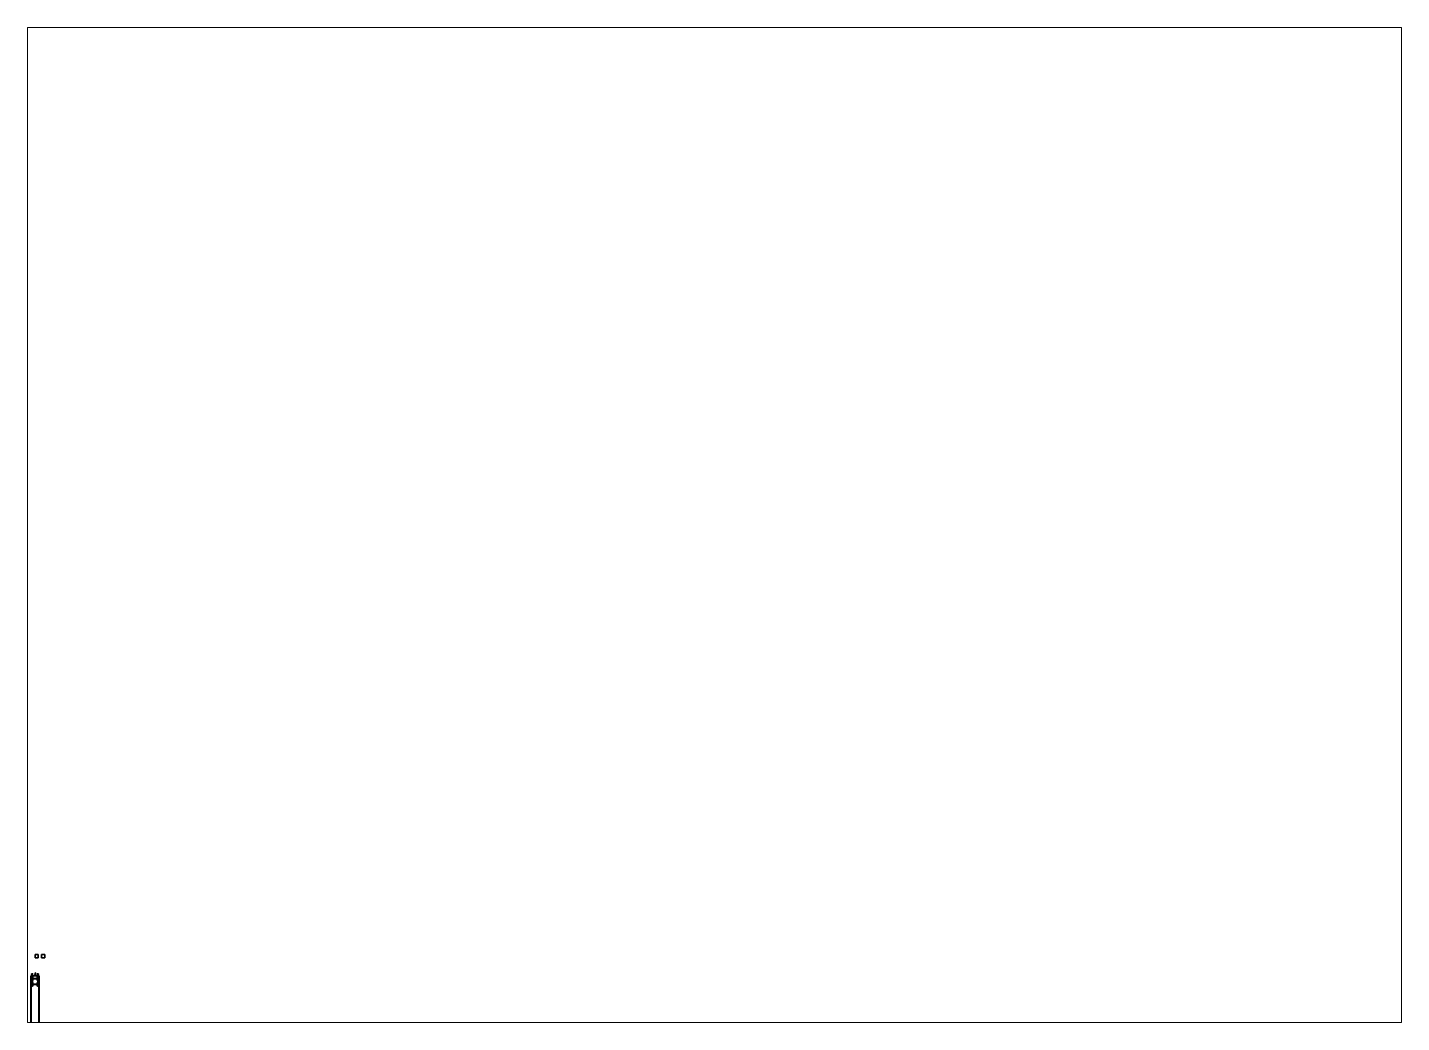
# Paper-space layout 'Layout1' of a CAD drawing. Header units: millimetres. Extents: x 28 to 251, y 20 to 181.
# The model-space entities are those that its viewports show. They can reach past a viewport. Long polylines and large blocks are cut down to what shows.
import ezdxf

# ---------------------------------------------------------------- set-up
doc = ezdxf.new("R2010")
doc.units = ezdxf.units.MM
doc.layers.add('buffer', color=1, linetype='Continuous')
doc.layers.add('wheels', color=2, linetype='Continuous')

msp = doc.modelspace()

# ---------------------------------------------------------------- linework, layer by layer
for points in [[(1, 15.72, 1), (1, 15.72), (0, 15.72), (0, 15.72, 1)], [(1, 15.72), (1, 14.72), (0, 14.72), (0, 15.72)], [(0, 15.72), (0, 14.72), (0, 14.72, 1), (0, 15.72, 1)], [(0, 15.72, 1), (0, 14.72, 1), (1, 14.72, 1), (1, 15.72, 1)], [(0, 14.72, 1), (0, 14.72), (1, 14.72), (1, 14.72, 1)], [(1, 14.72, 1), (1, 14.72), (1, 15.72), (1, 15.72, 1)], [(3, 15.72), (3, 14.72), (2, 14.72), (2, 15.72)], [(2, 15.72), (2, 14.72), (3, 14.72), (3, 15.72)], [(-1.25, 9.2, 0.98), (-1.25, -9.2, 0.98), (-1.25, -9.2, 1.33), (-1.25, 9.2, 1.33)], [(-1.25, 9.2, 1.33), (-1.25, -9.2, 1.33), (1.25, -9.2, 1.33), (1.25, 9.2, 1.33)], [(1.25, 9.2, 1.33), (1.25, 9.2, 0.98), (-1.25, 9.2, 0.98), (-1.25, 9.2, 1.33)], [(-1.15, 9.2, 0.81), (-1.15, 6.12, 0.81), (-1.25, 6.12, 0.81), (-1.25, 9.2, 0.81)], [(-1.15, 9.2, 0.98), (-1.15, 9.2, 0.81), (-1.25, 9.2, 0.81), (-1.25, 9.2, 0.98)], [(-1.25, 9.2, 0.81), (-1.25, -9.2, 0.81), (-1.25, -9.2, 0.98), (-1.25, 9.2, 0.98)], [(1.15, 9.2, 0.98), (1.15, -9.2, 0.98), (-1.15, -9.2, 0.98), (-1.15, 9.2, 0.98)], [(-1.15, -9.2, 0.98), (-1.15, -9.2, 0.81), (-1.15, 9.2, 0.81), (-1.15, 9.2, 0.98)], [(-1.06, 8.62, 0.54), (-1.06, 8.44, 0.54), (-1.06, 8.38, 0.7), (-1.06, 8.62, 0.69)], [(-0.98, 8.62, 0.69), (-0.98, 8.62, 0.54), (-1.06, 8.62, 0.54), (-1.06, 8.62, 0.69)], [(-1.06, 8.55, 0.37), (-1.06, 8.44, 0.37), (-1.06, 8.44, 0.54), (-1.06, 8.62, 0.54)], [(-0.98, 8.62, 0.54), (-0.98, 8.55, 0.37), (-1.06, 8.55, 0.37), (-1.06, 8.62, 0.54)], [(-1.06, 8.62, 0.69), (-1.06, 8.38, 0.7), (-1.06, 8.38, 0.81), (-1.06, 8.5, 0.79)], [(-0.98, 8.5, 0.79), (-0.98, 8.62, 0.69), (-1.06, 8.62, 0.69), (-1.06, 8.5, 0.79)], [(-0.98, 8.55, 0.37), (-0.98, 8.44, 0.37), (-1.06, 8.44, 0.37), (-1.06, 8.55, 0.37)], [(-1.06, 8.5, 0.79), (-1.06, 8.38, 0.81), (-0.98, 8.38, 0.81), (-0.98, 8.5, 0.79)], [(-0.98, 8.38, 0.7), (-0.98, 8.44, 0.54), (-0.98, 8.62, 0.54), (-0.98, 8.62, 0.69)], [(-0.98, 8.44, 0.54), (-0.98, 8.44, 0.37), (-0.98, 8.55, 0.37), (-0.98, 8.62, 0.54)], [(-0.98, 8.38, 0.81), (-0.98, 8.38, 0.7), (-0.98, 8.62, 0.69), (-0.98, 8.5, 0.79)], [(-0.1, 9.58, 0.88), (-0.1, 9.51, 1.03), (-0.1, 9.51, 1.23), (-0.1, 9.58, 1.41)], [(-0.1, 9.58, 1.41), (-0.1, 9.51, 1.23), (0.1, 9.51, 1.23), (0.1, 9.58, 1.41)], [(0, 9.58, 1.41), (0, 9.58, 0.88), (-0.1, 9.58, 0.88), (-0.1, 9.58, 1.41)], [(0.1, 9.58, 0.88), (0.1, 9.51, 1.03), (-0.1, 9.51, 1.03), (-0.1, 9.58, 0.88)], [(-0.1, 9.51, 1.23), (-0.1, 9.51, 1.03), (0.1, 9.51, 1.03), (0.1, 9.51, 1.23)], [(-0.05, 9.51, 1.03), (-0.05, 9.2, 1.03), (-0.05, 9.2, 1.23), (-0.05, 9.51, 1.23)], [(-0.05, 9.51, 1.23), (-0.05, 9.2, 1.23), (0.05, 9.2, 1.23), (0.05, 9.51, 1.23)], [(0.05, 9.51, 1.03), (0.05, 9.2, 1.03), (-0.05, 9.2, 1.03), (-0.05, 9.51, 1.03)], [(0, 10.05, 1), (0, 9.98, 0.88), (0, 9.98, 1.41), (0, 10.05, 1.25)], [(0.1, 10.05, 1.25), (0.1, 10.05, 1), (0, 10.05, 1), (0, 10.05, 1.25)], [(0.1, 10.05, 1), (0.1, 9.98, 0.88), (0, 9.98, 0.88), (0, 10.05, 1)], [(0, 10.05, 1.25), (0, 9.98, 1.41), (0.1, 9.98, 1.41), (0.1, 10.05, 1.25)], [(0, 9.98, 0.88), (0, 9.58, 0.88), (0, 9.58, 1.41), (0, 9.98, 1.41)], [(0.1, 9.98, 0.88), (0.1, 9.58, 0.88), (0, 9.58, 0.88), (0, 9.98, 0.88)], [(0, 9.98, 1.41), (0, 9.58, 1.41), (0.1, 9.58, 1.41), (0.1, 9.98, 1.41)], [(0.05, 9.2, 1.23), (0.05, 9.2, 1.03), (0.05, 9.51, 1.03), (0.05, 9.51, 1.23)], [(0.1, 9.98, 1.41), (0.1, 9.98, 0.88), (0.1, 10.05, 1), (0.1, 10.05, 1.25)], [(0.1, 9.58, 1.41), (0.1, 9.58, 0.88), (0.1, 9.98, 0.88), (0.1, 9.98, 1.41)], [(0.1, 9.51, 1.23), (0.1, 9.51, 1.03), (0.1, 9.58, 0.88), (0.1, 9.58, 1.41)], [(0.98, 8.55, 0.37), (0.98, 8.44, 0.37), (0.98, 8.44, 0.54), (0.98, 8.62, 0.54)], [(1.06, 8.62, 0.54), (1.06, 8.55, 0.37), (0.98, 8.55, 0.37), (0.98, 8.62, 0.54)], [(0.98, 8.62, 0.54), (0.98, 8.44, 0.54), (0.98, 8.38, 0.7), (0.98, 8.62, 0.69)], [(1.06, 8.62, 0.69), (1.06, 8.62, 0.54), (0.98, 8.62, 0.54), (0.98, 8.62, 0.69)], [(1.06, 8.5, 0.79), (1.06, 8.62, 0.69), (0.98, 8.62, 0.69), (0.98, 8.5, 0.79)], [(0.98, 8.62, 0.69), (0.98, 8.38, 0.7), (0.98, 8.38, 0.81), (0.98, 8.5, 0.79)], [(1.06, 8.55, 0.37), (1.06, 8.44, 0.37), (0.98, 8.44, 0.37), (0.98, 8.55, 0.37)], [(0.98, 8.5, 0.79), (0.98, 8.38, 0.81), (1.06, 8.38, 0.81), (1.06, 8.5, 0.79)], [(1.06, 8.44, 0.54), (1.06, 8.44, 0.37), (1.06, 8.55, 0.37), (1.06, 8.62, 0.54)], [(1.06, 8.38, 0.7), (1.06, 8.44, 0.54), (1.06, 8.62, 0.54), (1.06, 8.62, 0.69)], [(1.06, 8.38, 0.81), (1.06, 8.38, 0.7), (1.06, 8.62, 0.69), (1.06, 8.5, 0.79)], [(1.25, 9.2, 0.81), (1.25, 6.12, 0.81), (1.15, 6.12, 0.81), (1.15, 9.2, 0.81)], [(1.15, 9.2, 0.81), (1.15, -9.2, 0.81), (1.15, -9.2, 0.98), (1.15, 9.2, 0.98)], [(1.25, 9.2, 0.98), (1.25, 9.2, 0.81), (1.15, 9.2, 0.81), (1.15, 9.2, 0.98)], [(1.25, -9.2, 1.33), (1.25, -9.2, 0.81), (1.25, 9.2, 0.81), (1.25, 9.2, 1.33)], [(-1.15, 6.12, 0.81), (-1.15, 4.7, 0.6), (-1.25, 4.7, 0.6), (-1.25, 6.12, 0.81)], [(-1.25, 4.7, 0.6), (-1.25, -4.7, 0.6), (-1.25, -6.12, 0.81), (-1.25, 6.12, 0.81)], [(-1.15, 4.7, 0.6), (-1.15, -4.7, 0.6), (-1.25, -4.7, 0.6), (-1.25, 4.7, 0.6)], [(-1.16, 8.38, 0.37), (-1.16, 8.2, 0.69), (-1.16, 8.38, 0.69), (-1.16, 8.47, 0.53)], [(-1.16, 8.38, 0.37), (-1.16, 8.47, 0.53), (-0.88, 8.47, 0.53), (-0.88, 8.38, 0.37)], [(-1.16, 8.47, 0.53), (-1.16, 8.38, 0.69), (-0.88, 8.38, 0.69), (-0.88, 8.47, 0.53)], [(-1.16, 8.2, 0.37), (-1.16, 8.11, 0.53), (-1.16, 8.2, 0.69), (-1.16, 8.38, 0.37)], [(-1.16, 8.2, 0.37), (-1.16, 8.38, 0.37), (-0.88, 8.38, 0.37), (-0.88, 8.2, 0.37)], [(-1.16, 8.38, 0.69), (-1.16, 8.2, 0.69), (-0.88, 8.2, 0.69), (-0.88, 8.38, 0.69)], [(-1.16, 8.11, 0.53), (-1.16, 8.2, 0.37), (-0.88, 8.2, 0.37), (-0.88, 8.11, 0.53)], [(-1.16, 8.2, 0.69), (-1.16, 8.11, 0.53), (-0.88, 8.11, 0.53), (-0.88, 8.2, 0.69)], [(-1.16, 6.62, 0.37), (-1.16, 6.44, 0.69), (-1.16, 6.62, 0.69), (-1.16, 6.71, 0.53)], [(-1.16, 6.62, 0.37), (-1.16, 6.71, 0.53), (-0.88, 6.71, 0.53), (-0.88, 6.62, 0.37)], [(-1.16, 6.71, 0.53), (-1.16, 6.62, 0.69), (-0.88, 6.62, 0.69), (-0.88, 6.71, 0.53)], [(-1.16, 6.44, 0.37), (-1.16, 6.35, 0.53), (-1.16, 6.44, 0.69), (-1.16, 6.62, 0.37)], [(-1.16, 6.44, 0.37), (-1.16, 6.62, 0.37), (-0.88, 6.62, 0.37), (-0.88, 6.44, 0.37)], [(-1.16, 6.62, 0.69), (-1.16, 6.44, 0.69), (-0.88, 6.44, 0.69), (-0.88, 6.62, 0.69)], [(-1.16, 6.35, 0.53), (-1.16, 6.44, 0.37), (-0.88, 6.44, 0.37), (-0.88, 6.35, 0.53)], [(-1.16, 6.44, 0.69), (-1.16, 6.35, 0.53), (-0.88, 6.35, 0.53), (-0.88, 6.44, 0.69)], [(-1.15, -6.12, 0.81), (-1.15, -4.7, 0.6), (-1.15, 4.7, 0.6), (-1.15, 6.12, 0.81)], [(-0.82, 7.64, 0.73), (-0.82, 7.64, 0.31), (-1.13, 7.64, 0.31), (-1.13, 7.64, 0.73)], [(-1.13, 7.64, 0.73), (-1.13, 7.64, 0.31), (-1.13, 7.18, 0.31), (-1.13, 7.18, 0.73)], [(-1.13, 7.18, 0.31), (-1.13, 7.64, 0.31), (-0.82, 7.64, 0.31), (-0.82, 7.18, 0.31)], [(-0.95, 7.18, 0.73), (-0.95, 7.64, 0.73), (-1.13, 7.64, 0.73), (-1.13, 7.18, 0.73)], [(-1.13, 7.18, 0.73), (-1.13, 7.18, 0.31), (-0.82, 7.18, 0.31), (-0.82, 7.18, 0.73)], [(-1.06, 8.38, 0.7), (-1.06, 8.44, 0.54), (-0.98, 8.44, 0.54), (-0.98, 8.38, 0.7)], [(-1.06, 8.44, 0.54), (-1.06, 8.44, 0.37), (-0.98, 8.44, 0.37), (-0.98, 8.44, 0.54)], [(-1.06, 8.38, 0.7), (-1.06, 7.97, 0.7), (-1.06, 7.97, 0.85), (-1.06, 8.38, 0.81)], [(-1.06, 8.38, 0.81), (-1.06, 7.97, 0.85), (-0.98, 7.97, 0.85), (-0.98, 8.38, 0.81)], [(-0.98, 8.38, 0.7), (-0.98, 8.09, 0.7), (-1.06, 8.09, 0.7), (-1.06, 8.38, 0.7)], [(-0.98, 8.09, 0.7), (-0.98, 7.79, 0.25), (-1.06, 7.79, 0.25), (-1.06, 8.09, 0.7)], [(-1.06, 7.79, 0.25), (-1.06, 7.68, 0.25), (-1.06, 7.97, 0.7), (-1.06, 8.09, 0.7)], [(-1.06, 7.97, 0.77), (-1.06, 6.85, 0.77), (-1.06, 6.85, 0.85), (-1.06, 7.97, 0.85)], [(-0.98, 7.97, 0.77), (-0.98, 6.85, 0.77), (-1.06, 6.85, 0.77), (-1.06, 7.97, 0.77)], [(-1.06, 7.97, 0.7), (-1.06, 7.75, 0.36), (-0.98, 7.75, 0.36), (-0.98, 7.97, 0.7)], [(-1.06, 7.97, 0.77), (-1.06, 7.97, 0.7), (-0.98, 7.97, 0.7), (-0.98, 7.97, 0.77)], [(-1.06, 7.97, 0.85), (-1.06, 6.85, 0.85), (-0.98, 6.85, 0.85), (-0.98, 7.97, 0.85)], [(-0.98, 7.79, 0.25), (-0.98, 7.72, 0.15), (-1.06, 7.72, 0.15), (-1.06, 7.79, 0.25)], [(-1.06, 7.72, 0.15), (-1.06, 7.1, 0.15), (-1.06, 7.03, 0.25), (-1.06, 7.79, 0.25)], [(-1.06, 7.75, 0.25), (-1.06, 7.66, 0.25), (-1.06, 7.66, 0.77), (-1.06, 7.75, 0.77)], [(-0.98, 7.75, 0.77), (-0.98, 7.75, 0.36), (-1.06, 7.75, 0.36), (-1.06, 7.75, 0.77)], [(-0.98, 7.72, 0.15), (-0.98, 7.1, 0.15), (-1.06, 7.1, 0.15), (-1.06, 7.72, 0.15)], [(-1.06, 7.66, 0.77), (-1.06, 7.66, 0.25), (-0.98, 7.66, 0.25), (-0.98, 7.66, 0.77)], [(-1.06, 7.66, 0.25), (-1.06, 7.03, 0.25), (-0.98, 7.03, 0.25), (-0.98, 7.66, 0.25)], [(-1.06, 7.16, 0.77), (-1.06, 7.16, 0.25), (-1.06, 7.07, 0.25), (-1.06, 7.07, 0.77)], [(-0.98, 7.16, 0.77), (-0.98, 7.16, 0.25), (-1.06, 7.16, 0.25), (-1.06, 7.16, 0.77)], [(-1.06, 6.85, 0.7), (-1.06, 7.14, 0.25), (-1.06, 7.03, 0.25), (-1.06, 6.73, 0.7)], [(-1.06, 7.03, 0.25), (-1.06, 7.1, 0.15), (-0.98, 7.1, 0.15), (-0.98, 7.03, 0.25)], [(-0.98, 6.85, 0.7), (-0.98, 7.07, 0.36), (-1.06, 7.07, 0.36), (-1.06, 6.85, 0.7)], [(-1.06, 7.07, 0.77), (-1.06, 7.07, 0.36), (-0.98, 7.07, 0.36), (-0.98, 7.07, 0.77)], [(-1.06, 6.73, 0.7), (-1.06, 7.03, 0.25), (-0.98, 7.03, 0.25), (-0.98, 6.73, 0.7)], [(-0.98, 6.44, 0.81), (-0.98, 6.85, 0.85), (-1.06, 6.85, 0.85), (-1.06, 6.44, 0.81)], [(-1.06, 6.85, 0.85), (-1.06, 6.85, 0.7), (-1.06, 6.44, 0.7), (-1.06, 6.44, 0.81)], [(-0.98, 6.85, 0.77), (-0.98, 6.85, 0.7), (-1.06, 6.85, 0.7), (-1.06, 6.85, 0.77)], [(-1.06, 6.44, 0.7), (-1.06, 6.73, 0.7), (-0.98, 6.73, 0.7), (-0.98, 6.44, 0.7)], [(-0.98, 6.44, 0.7), (-0.98, 6.38, 0.54), (-1.06, 6.38, 0.54), (-1.06, 6.44, 0.7)], [(-1.06, 6.44, 0.7), (-1.06, 6.38, 0.54), (-1.06, 6.2, 0.54), (-1.06, 6.2, 0.69)], [(-1.06, 6.44, 0.81), (-1.06, 6.44, 0.7), (-1.06, 6.2, 0.69), (-1.06, 6.32, 0.79)], [(-0.98, 6.32, 0.79), (-0.98, 6.44, 0.81), (-1.06, 6.44, 0.81), (-1.06, 6.32, 0.79)], [(-0.98, 6.38, 0.54), (-0.98, 6.38, 0.37), (-1.06, 6.38, 0.37), (-1.06, 6.38, 0.54)], [(-1.06, 6.38, 0.54), (-1.06, 6.38, 0.37), (-1.06, 6.27, 0.37), (-1.06, 6.2, 0.54)], [(-1.06, 6.27, 0.37), (-1.06, 6.38, 0.37), (-0.98, 6.38, 0.37), (-0.98, 6.27, 0.37)], [(-1.06, 6.32, 0.79), (-1.06, 6.2, 0.69), (-0.98, 6.2, 0.69), (-0.98, 6.32, 0.79)], [(-1.06, 6.2, 0.54), (-1.06, 6.27, 0.37), (-0.98, 6.27, 0.37), (-0.98, 6.2, 0.54)], [(-1.06, 6.2, 0.69), (-1.06, 6.2, 0.54), (-0.98, 6.2, 0.54), (-0.98, 6.2, 0.69)], [(-0.98, 7.97, 0.85), (-0.98, 7.97, 0.7), (-0.98, 8.38, 0.7), (-0.98, 8.38, 0.81)], [(-0.98, 7.97, 0.7), (-0.98, 7.68, 0.25), (-0.98, 7.79, 0.25), (-0.98, 8.09, 0.7)], [(-0.98, 6.85, 0.85), (-0.98, 6.85, 0.77), (-0.98, 7.97, 0.77), (-0.98, 7.97, 0.85)], [(-0.98, 7.03, 0.25), (-0.98, 7.1, 0.15), (-0.98, 7.72, 0.15), (-0.98, 7.79, 0.25)], [(-0.98, 7.66, 0.77), (-0.98, 7.66, 0.25), (-0.98, 7.75, 0.25), (-0.98, 7.75, 0.77)], [(-0.98, 7.07, 0.25), (-0.98, 7.16, 0.25), (-0.98, 7.16, 0.77), (-0.98, 7.07, 0.77)], [(-0.98, 7.03, 0.25), (-0.98, 7.14, 0.25), (-0.98, 6.85, 0.7), (-0.98, 6.73, 0.7)], [(-0.98, 6.44, 0.7), (-0.98, 6.85, 0.7), (-0.98, 6.85, 0.85), (-0.98, 6.44, 0.81)], [(-0.98, 6.2, 0.54), (-0.98, 6.38, 0.54), (-0.98, 6.44, 0.7), (-0.98, 6.2, 0.69)], [(-0.98, 6.2, 0.69), (-0.98, 6.44, 0.7), (-0.98, 6.44, 0.81), (-0.98, 6.32, 0.79)], [(-0.98, 6.27, 0.37), (-0.98, 6.38, 0.37), (-0.98, 6.38, 0.54), (-0.98, 6.2, 0.54)], [(-0.95, 7.64, 0.98), (-0.95, 7.64, 0.73), (-0.95, 7.18, 0.73), (-0.95, 7.18, 0.98)], [(-0.82, 7.64, 0.98), (-0.82, 7.64, 0.73), (-0.95, 7.64, 0.73), (-0.95, 7.64, 0.98)], [(-0.95, 7.18, 0.98), (-0.95, 7.18, 0.73), (-0.82, 7.18, 0.73), (-0.82, 7.18, 0.98)], [(-0.82, 7.18, 0.73), (-0.82, 7.64, 0.73), (-0.82, 7.64, 0.98), (-0.82, 7.18, 0.98)], [(-0.82, 7.18, 0.31), (-0.82, 7.64, 0.31), (-0.82, 7.64, 0.73), (-0.82, 7.18, 0.73)], [(0.82, 7.64, 0.31), (0.82, 7.18, 0.31), (0.82, 7.18, 0.73), (0.82, 7.64, 0.73)], [(1.13, 7.64, 0.73), (1.13, 7.64, 0.31), (0.82, 7.64, 0.31), (0.82, 7.64, 0.73)], [(1.13, 7.64, 0.31), (1.13, 7.18, 0.31), (0.82, 7.18, 0.31), (0.82, 7.64, 0.31)], [(0.82, 7.64, 0.73), (0.82, 7.18, 0.73), (0.82, 7.18, 0.98), (0.82, 7.64, 0.98)], [(0.95, 7.64, 0.98), (0.95, 7.64, 0.73), (0.82, 7.64, 0.73), (0.82, 7.64, 0.98)], [(0.82, 7.18, 0.73), (0.82, 7.18, 0.31), (1.13, 7.18, 0.31), (1.13, 7.18, 0.73)], [(0.82, 7.18, 0.98), (0.82, 7.18, 0.73), (0.95, 7.18, 0.73), (0.95, 7.18, 0.98)], [(1.16, 8.38, 0.69), (1.16, 8.47, 0.53), (0.88, 8.47, 0.53), (0.88, 8.38, 0.69)], [(1.16, 8.47, 0.53), (1.16, 8.38, 0.37), (0.88, 8.38, 0.37), (0.88, 8.47, 0.53)], [(1.16, 8.2, 0.69), (1.16, 8.38, 0.69), (0.88, 8.38, 0.69), (0.88, 8.2, 0.69)], [(1.16, 8.38, 0.37), (1.16, 8.2, 0.37), (0.88, 8.2, 0.37), (0.88, 8.38, 0.37)], [(1.16, 8.11, 0.53), (1.16, 8.2, 0.69), (0.88, 8.2, 0.69), (0.88, 8.11, 0.53)], [(1.16, 8.2, 0.37), (1.16, 8.11, 0.53), (0.88, 8.11, 0.53), (0.88, 8.2, 0.37)], [(1.16, 6.71, 0.53), (1.16, 6.62, 0.37), (0.88, 6.62, 0.37), (0.88, 6.71, 0.53)], [(1.16, 6.62, 0.69), (1.16, 6.71, 0.53), (0.88, 6.71, 0.53), (0.88, 6.62, 0.69)], [(1.16, 6.62, 0.37), (1.16, 6.44, 0.37), (0.88, 6.44, 0.37), (0.88, 6.62, 0.37)], [(1.16, 6.44, 0.69), (1.16, 6.62, 0.69), (0.88, 6.62, 0.69), (0.88, 6.44, 0.69)], [(1.16, 6.44, 0.37), (1.16, 6.35, 0.53), (0.88, 6.35, 0.53), (0.88, 6.44, 0.37)], [(1.16, 6.35, 0.53), (1.16, 6.44, 0.69), (0.88, 6.44, 0.69), (0.88, 6.35, 0.53)], [(0.95, 7.64, 0.73), (0.95, 7.18, 0.73), (1.13, 7.18, 0.73), (1.13, 7.64, 0.73)], [(0.95, 7.18, 0.98), (0.95, 7.18, 0.73), (0.95, 7.64, 0.73), (0.95, 7.64, 0.98)], [(0.98, 8.44, 0.54), (0.98, 8.44, 0.37), (1.06, 8.44, 0.37), (1.06, 8.44, 0.54)], [(0.98, 8.38, 0.7), (0.98, 8.44, 0.54), (1.06, 8.44, 0.54), (1.06, 8.38, 0.7)], [(0.98, 8.38, 0.7), (0.98, 7.97, 0.7), (0.98, 7.97, 0.85), (0.98, 8.38, 0.81)], [(1.06, 8.38, 0.7), (1.06, 8.09, 0.7), (0.98, 8.09, 0.7), (0.98, 8.38, 0.7)], [(0.98, 8.38, 0.81), (0.98, 7.97, 0.85), (1.06, 7.97, 0.85), (1.06, 8.38, 0.81)], [(0.98, 7.79, 0.25), (0.98, 7.68, 0.25), (0.98, 7.97, 0.7), (0.98, 8.09, 0.7)], [(1.06, 8.09, 0.7), (1.06, 7.79, 0.25), (0.98, 7.79, 0.25), (0.98, 8.09, 0.7)], [(0.98, 7.97, 0.77), (0.98, 7.97, 0.7), (1.06, 7.97, 0.7), (1.06, 7.97, 0.77)], [(0.98, 7.97, 0.77), (0.98, 6.85, 0.77), (0.98, 6.85, 0.85), (0.98, 7.97, 0.85)], [(1.06, 7.97, 0.77), (1.06, 6.85, 0.77), (0.98, 6.85, 0.77), (0.98, 7.97, 0.77)], [(0.98, 7.97, 0.85), (0.98, 6.85, 0.85), (1.06, 6.85, 0.85), (1.06, 7.97, 0.85)], [(0.98, 7.97, 0.7), (0.98, 7.75, 0.36), (1.06, 7.75, 0.36), (1.06, 7.97, 0.7)], [(0.98, 7.72, 0.15), (0.98, 7.1, 0.15), (0.98, 7.03, 0.25), (0.98, 7.79, 0.25)], [(1.06, 7.79, 0.25), (1.06, 7.72, 0.15), (0.98, 7.72, 0.15), (0.98, 7.79, 0.25)], [(0.98, 7.75, 0.25), (0.98, 7.66, 0.25), (0.98, 7.66, 0.77), (0.98, 7.75, 0.77)], [(1.06, 7.75, 0.77), (1.06, 7.75, 0.36), (0.98, 7.75, 0.36), (0.98, 7.75, 0.77)], [(1.06, 7.72, 0.15), (1.06, 7.1, 0.15), (0.98, 7.1, 0.15), (0.98, 7.72, 0.15)], [(0.98, 7.66, 0.77), (0.98, 7.66, 0.25), (1.06, 7.66, 0.25), (1.06, 7.66, 0.77)], [(0.98, 7.66, 0.25), (0.98, 7.03, 0.25), (1.06, 7.03, 0.25), (1.06, 7.66, 0.25)], [(0.98, 7.16, 0.77), (0.98, 7.16, 0.25), (0.98, 7.07, 0.25), (0.98, 7.07, 0.77)], [(1.06, 7.16, 0.77), (1.06, 7.16, 0.25), (0.98, 7.16, 0.25), (0.98, 7.16, 0.77)], [(0.98, 6.85, 0.7), (0.98, 7.14, 0.25), (0.98, 7.03, 0.25), (0.98, 6.73, 0.7)], [(0.98, 7.03, 0.25), (0.98, 7.1, 0.15), (1.06, 7.1, 0.15), (1.06, 7.03, 0.25)], [(0.98, 7.07, 0.77), (0.98, 7.07, 0.36), (1.06, 7.07, 0.36), (1.06, 7.07, 0.77)], [(1.06, 6.85, 0.7), (1.06, 7.07, 0.36), (0.98, 7.07, 0.36), (0.98, 6.85, 0.7)], [(0.98, 6.73, 0.7), (0.98, 7.03, 0.25), (1.06, 7.03, 0.25), (1.06, 6.73, 0.7)], [(1.06, 6.44, 0.81), (1.06, 6.85, 0.85), (0.98, 6.85, 0.85), (0.98, 6.44, 0.81)], [(0.98, 6.85, 0.85), (0.98, 6.85, 0.7), (0.98, 6.44, 0.7), (0.98, 6.44, 0.81)], [(1.06, 6.85, 0.77), (1.06, 6.85, 0.7), (0.98, 6.85, 0.7), (0.98, 6.85, 0.77)], [(0.98, 6.44, 0.7), (0.98, 6.73, 0.7), (1.06, 6.73, 0.7), (1.06, 6.44, 0.7)], [(1.06, 6.44, 0.7), (1.06, 6.38, 0.54), (0.98, 6.38, 0.54), (0.98, 6.44, 0.7)], [(0.98, 6.44, 0.7), (0.98, 6.38, 0.54), (0.98, 6.2, 0.54), (0.98, 6.2, 0.69)], [(0.98, 6.44, 0.81), (0.98, 6.44, 0.7), (0.98, 6.2, 0.69), (0.98, 6.32, 0.79)], [(1.06, 6.32, 0.79), (1.06, 6.44, 0.81), (0.98, 6.44, 0.81), (0.98, 6.32, 0.79)], [(1.06, 6.38, 0.54), (1.06, 6.38, 0.37), (0.98, 6.38, 0.37), (0.98, 6.38, 0.54)], [(0.98, 6.38, 0.54), (0.98, 6.38, 0.37), (0.98, 6.27, 0.37), (0.98, 6.2, 0.54)], [(0.98, 6.27, 0.37), (0.98, 6.38, 0.37), (1.06, 6.38, 0.37), (1.06, 6.27, 0.37)], [(0.98, 6.32, 0.79), (0.98, 6.2, 0.69), (1.06, 6.2, 0.69), (1.06, 6.32, 0.79)], [(0.98, 6.2, 0.54), (0.98, 6.27, 0.37), (1.06, 6.27, 0.37), (1.06, 6.2, 0.54)], [(0.98, 6.2, 0.69), (0.98, 6.2, 0.54), (1.06, 6.2, 0.54), (1.06, 6.2, 0.69)], [(1.06, 7.97, 0.85), (1.06, 7.97, 0.7), (1.06, 8.38, 0.7), (1.06, 8.38, 0.81)], [(1.06, 7.97, 0.7), (1.06, 7.68, 0.25), (1.06, 7.79, 0.25), (1.06, 8.09, 0.7)], [(1.06, 6.85, 0.85), (1.06, 6.85, 0.77), (1.06, 7.97, 0.77), (1.06, 7.97, 0.85)], [(1.06, 7.03, 0.25), (1.06, 7.1, 0.15), (1.06, 7.72, 0.15), (1.06, 7.79, 0.25)], [(1.06, 7.66, 0.77), (1.06, 7.66, 0.25), (1.06, 7.75, 0.25), (1.06, 7.75, 0.77)], [(1.06, 7.07, 0.25), (1.06, 7.16, 0.25), (1.06, 7.16, 0.77), (1.06, 7.07, 0.77)], [(1.06, 7.03, 0.25), (1.06, 7.14, 0.25), (1.06, 6.85, 0.7), (1.06, 6.73, 0.7)], [(1.06, 6.44, 0.7), (1.06, 6.85, 0.7), (1.06, 6.85, 0.85), (1.06, 6.44, 0.81)], [(1.06, 6.2, 0.54), (1.06, 6.38, 0.54), (1.06, 6.44, 0.7), (1.06, 6.2, 0.69)], [(1.06, 6.2, 0.69), (1.06, 6.44, 0.7), (1.06, 6.44, 0.81), (1.06, 6.32, 0.79)], [(1.06, 6.27, 0.37), (1.06, 6.38, 0.37), (1.06, 6.38, 0.54), (1.06, 6.2, 0.54)], [(1.13, 7.18, 0.73), (1.13, 7.18, 0.31), (1.13, 7.64, 0.31), (1.13, 7.64, 0.73)], [(1.15, 4.7, 0.6), (1.15, -4.7, 0.6), (1.15, -6.12, 0.81), (1.15, 6.12, 0.81)], [(1.25, 6.12, 0.81), (1.25, 4.7, 0.6), (1.15, 4.7, 0.6), (1.15, 6.12, 0.81)], [(1.25, 4.7, 0.6), (1.25, -4.7, 0.6), (1.15, -4.7, 0.6), (1.15, 4.7, 0.6)], [(1.16, 8.38, 0.37), (1.16, 8.47, 0.53), (1.16, 8.38, 0.69), (1.16, 8.2, 0.37)], [(1.16, 8.2, 0.37), (1.16, 8.38, 0.69), (1.16, 8.2, 0.69), (1.16, 8.11, 0.53)], [(1.16, 6.62, 0.37), (1.16, 6.71, 0.53), (1.16, 6.62, 0.69), (1.16, 6.44, 0.37)], [(1.16, 6.44, 0.37), (1.16, 6.62, 0.69), (1.16, 6.44, 0.69), (1.16, 6.35, 0.53)], [(1.25, -6.12, 0.81), (1.25, -4.7, 0.6), (1.25, 4.7, 0.6), (1.25, 6.12, 0.81)], [(-1.25, -6.12, 0.81), (-1.25, -4.7, 0.6), (-1.15, -4.7, 0.6), (-1.15, -6.12, 0.81)], [(-1.15, -6.12, 0.81), (-1.15, -9.2, 0.81), (-1.25, -9.2, 0.81), (-1.25, -6.12, 0.81)], [(-1.16, -6.44, 0.37), (-1.16, -6.62, 0.69), (-1.16, -6.44, 0.69), (-1.16, -6.35, 0.53)], [(-1.16, -6.44, 0.37), (-1.16, -6.35, 0.53), (-0.88, -6.35, 0.53), (-0.88, -6.44, 0.37)], [(-1.16, -6.35, 0.53), (-1.16, -6.44, 0.69), (-0.88, -6.44, 0.69), (-0.88, -6.35, 0.53)], [(-1.16, -6.62, 0.37), (-1.16, -6.71, 0.53), (-1.16, -6.62, 0.69), (-1.16, -6.44, 0.37)], [(-1.16, -6.62, 0.37), (-1.16, -6.44, 0.37), (-0.88, -6.44, 0.37), (-0.88, -6.62, 0.37)], [(-1.16, -6.44, 0.69), (-1.16, -6.62, 0.69), (-0.88, -6.62, 0.69), (-0.88, -6.44, 0.69)], [(-1.16, -6.71, 0.53), (-1.16, -6.62, 0.37), (-0.88, -6.62, 0.37), (-0.88, -6.71, 0.53)], [(-1.16, -6.62, 0.69), (-1.16, -6.71, 0.53), (-0.88, -6.71, 0.53), (-0.88, -6.62, 0.69)], [(-0.82, -7.18, 0.73), (-0.82, -7.18, 0.31), (-1.13, -7.18, 0.31), (-1.13, -7.18, 0.73)], [(-1.13, -7.18, 0.73), (-1.13, -7.18, 0.31), (-1.13, -7.64, 0.31), (-1.13, -7.64, 0.73)], [(-1.13, -7.64, 0.31), (-1.13, -7.18, 0.31), (-0.82, -7.18, 0.31), (-0.82, -7.64, 0.31)], [(-0.95, -7.64, 0.73), (-0.95, -7.18, 0.73), (-1.13, -7.18, 0.73), (-1.13, -7.64, 0.73)], [(-1.06, -6.2, 0.69), (-1.06, -6.44, 0.7), (-1.06, -6.44, 0.81), (-1.06, -6.32, 0.79)], [(-1.06, -6.27, 0.37), (-1.06, -6.38, 0.37), (-1.06, -6.38, 0.54), (-1.06, -6.2, 0.54)], [(-0.98, -6.2, 0.54), (-0.98, -6.27, 0.37), (-1.06, -6.27, 0.37), (-1.06, -6.2, 0.54)], [(-1.06, -6.2, 0.54), (-1.06, -6.38, 0.54), (-1.06, -6.44, 0.7), (-1.06, -6.2, 0.69)], [(-0.98, -6.2, 0.69), (-0.98, -6.2, 0.54), (-1.06, -6.2, 0.54), (-1.06, -6.2, 0.69)], [(-0.98, -6.32, 0.79), (-0.98, -6.2, 0.69), (-1.06, -6.2, 0.69), (-1.06, -6.32, 0.79)], [(-0.98, -6.27, 0.37), (-0.98, -6.38, 0.37), (-1.06, -6.38, 0.37), (-1.06, -6.27, 0.37)], [(-1.06, -6.32, 0.79), (-1.06, -6.44, 0.81), (-0.98, -6.44, 0.81), (-0.98, -6.32, 0.79)], [(-1.06, -6.38, 0.54), (-1.06, -6.38, 0.37), (-0.98, -6.38, 0.37), (-0.98, -6.38, 0.54)], [(-1.06, -6.44, 0.7), (-1.06, -6.38, 0.54), (-0.98, -6.38, 0.54), (-0.98, -6.44, 0.7)], [(-1.06, -6.44, 0.7), (-1.06, -6.85, 0.7), (-1.06, -6.85, 0.85), (-1.06, -6.44, 0.81)], [(-0.98, -6.44, 0.7), (-0.98, -6.73, 0.7), (-1.06, -6.73, 0.7), (-1.06, -6.44, 0.7)], [(-1.06, -6.44, 0.81), (-1.06, -6.85, 0.85), (-0.98, -6.85, 0.85), (-0.98, -6.44, 0.81)], [(-0.98, -6.73, 0.7), (-0.98, -7.03, 0.25), (-1.06, -7.03, 0.25), (-1.06, -6.73, 0.7)], [(-1.06, -7.03, 0.25), (-1.06, -7.14, 0.25), (-1.06, -6.85, 0.7), (-1.06, -6.73, 0.7)], [(-1.06, -6.85, 0.77), (-1.06, -7.97, 0.77), (-1.06, -7.97, 0.85), (-1.06, -6.85, 0.85)], [(-1.06, -6.85, 0.7), (-1.06, -7.07, 0.36), (-0.98, -7.07, 0.36), (-0.98, -6.85, 0.7)], [(-0.98, -6.85, 0.77), (-0.98, -7.97, 0.77), (-1.06, -7.97, 0.77), (-1.06, -6.85, 0.77)], [(-1.06, -6.85, 0.77), (-1.06, -6.85, 0.7), (-0.98, -6.85, 0.7), (-0.98, -6.85, 0.77)], [(-1.06, -6.85, 0.85), (-1.06, -7.97, 0.85), (-0.98, -7.97, 0.85), (-0.98, -6.85, 0.85)], [(-0.98, -7.03, 0.25), (-0.98, -7.1, 0.15), (-1.06, -7.1, 0.15), (-1.06, -7.03, 0.25)], [(-1.06, -7.1, 0.15), (-1.06, -7.72, 0.15), (-1.06, -7.79, 0.25), (-1.06, -7.03, 0.25)], [(-0.98, -7.07, 0.77), (-0.98, -7.07, 0.36), (-1.06, -7.07, 0.36), (-1.06, -7.07, 0.77)], [(-1.06, -7.07, 0.25), (-1.06, -7.16, 0.25), (-1.06, -7.16, 0.77), (-1.06, -7.07, 0.77)], [(-0.98, -7.1, 0.15), (-0.98, -7.72, 0.15), (-1.06, -7.72, 0.15), (-1.06, -7.1, 0.15)], [(-1.06, -7.16, 0.77), (-1.06, -7.16, 0.25), (-0.98, -7.16, 0.25), (-0.98, -7.16, 0.77)], [(-1.06, -7.16, 0.25), (-1.06, -7.79, 0.25), (-0.98, -7.79, 0.25), (-0.98, -7.16, 0.25)], [(-0.98, -6.44, 0.81), (-0.98, -6.44, 0.7), (-0.98, -6.2, 0.69), (-0.98, -6.32, 0.79)], [(-0.98, -6.38, 0.54), (-0.98, -6.38, 0.37), (-0.98, -6.27, 0.37), (-0.98, -6.2, 0.54)], [(-0.98, -6.44, 0.7), (-0.98, -6.38, 0.54), (-0.98, -6.2, 0.54), (-0.98, -6.2, 0.69)], [(-0.98, -6.85, 0.85), (-0.98, -6.85, 0.7), (-0.98, -6.44, 0.7), (-0.98, -6.44, 0.81)], [(-0.98, -6.85, 0.7), (-0.98, -7.14, 0.25), (-0.98, -7.03, 0.25), (-0.98, -6.73, 0.7)], [(-0.98, -7.97, 0.85), (-0.98, -7.97, 0.77), (-0.98, -6.85, 0.77), (-0.98, -6.85, 0.85)], [(-0.98, -7.79, 0.25), (-0.98, -7.72, 0.15), (-0.98, -7.1, 0.15), (-0.98, -7.03, 0.25)], [(-0.98, -7.16, 0.77), (-0.98, -7.16, 0.25), (-0.98, -7.07, 0.25), (-0.98, -7.07, 0.77)], [(-0.95, -7.18, 0.98), (-0.95, -7.18, 0.73), (-0.95, -7.64, 0.73), (-0.95, -7.64, 0.98)], [(-0.82, -7.18, 0.98), (-0.82, -7.18, 0.73), (-0.95, -7.18, 0.73), (-0.95, -7.18, 0.98)], [(-0.82, -7.64, 0.73), (-0.82, -7.18, 0.73), (-0.82, -7.18, 0.98), (-0.82, -7.64, 0.98)], [(-0.82, -7.64, 0.31), (-0.82, -7.18, 0.31), (-0.82, -7.18, 0.73), (-0.82, -7.64, 0.73)], [(0.95, -7.18, 0.98), (0.95, -7.18, 0.73), (0.82, -7.18, 0.73), (0.82, -7.18, 0.98)], [(0.82, -7.18, 0.73), (0.82, -7.64, 0.73), (0.82, -7.64, 0.98), (0.82, -7.18, 0.98)], [(0.82, -7.18, 0.31), (0.82, -7.64, 0.31), (0.82, -7.64, 0.73), (0.82, -7.18, 0.73)], [(1.13, -7.18, 0.73), (1.13, -7.18, 0.31), (0.82, -7.18, 0.31), (0.82, -7.18, 0.73)], [(1.13, -7.18, 0.31), (1.13, -7.64, 0.31), (0.82, -7.64, 0.31), (0.82, -7.18, 0.31)], [(1.16, -6.35, 0.53), (1.16, -6.44, 0.37), (0.88, -6.44, 0.37), (0.88, -6.35, 0.53)], [(1.16, -6.44, 0.69), (1.16, -6.35, 0.53), (0.88, -6.35, 0.53), (0.88, -6.44, 0.69)], [(1.16, -6.44, 0.37), (1.16, -6.62, 0.37), (0.88, -6.62, 0.37), (0.88, -6.44, 0.37)], [(1.16, -6.62, 0.69), (1.16, -6.44, 0.69), (0.88, -6.44, 0.69), (0.88, -6.62, 0.69)], [(1.16, -6.62, 0.37), (1.16, -6.71, 0.53), (0.88, -6.71, 0.53), (0.88, -6.62, 0.37)], [(1.16, -6.71, 0.53), (1.16, -6.62, 0.69), (0.88, -6.62, 0.69), (0.88, -6.71, 0.53)], [(0.95, -7.64, 0.98), (0.95, -7.64, 0.73), (0.95, -7.18, 0.73), (0.95, -7.18, 0.98)], [(0.95, -7.18, 0.73), (0.95, -7.64, 0.73), (1.13, -7.64, 0.73), (1.13, -7.18, 0.73)], [(0.98, -6.2, 0.69), (0.98, -6.44, 0.7), (0.98, -6.44, 0.81), (0.98, -6.32, 0.79)], [(1.06, -6.2, 0.54), (1.06, -6.27, 0.37), (0.98, -6.27, 0.37), (0.98, -6.2, 0.54)], [(0.98, -6.27, 0.37), (0.98, -6.38, 0.37), (0.98, -6.38, 0.54), (0.98, -6.2, 0.54)], [(1.06, -6.2, 0.69), (1.06, -6.2, 0.54), (0.98, -6.2, 0.54), (0.98, -6.2, 0.69)], [(0.98, -6.2, 0.54), (0.98, -6.38, 0.54), (0.98, -6.44, 0.7), (0.98, -6.2, 0.69)], [(1.06, -6.32, 0.79), (1.06, -6.2, 0.69), (0.98, -6.2, 0.69), (0.98, -6.32, 0.79)], [(1.06, -6.27, 0.37), (1.06, -6.38, 0.37), (0.98, -6.38, 0.37), (0.98, -6.27, 0.37)], [(0.98, -6.32, 0.79), (0.98, -6.44, 0.81), (1.06, -6.44, 0.81), (1.06, -6.32, 0.79)], [(0.98, -6.38, 0.54), (0.98, -6.38, 0.37), (1.06, -6.38, 0.37), (1.06, -6.38, 0.54)], [(0.98, -6.44, 0.7), (0.98, -6.38, 0.54), (1.06, -6.38, 0.54), (1.06, -6.44, 0.7)], [(0.98, -6.44, 0.7), (0.98, -6.85, 0.7), (0.98, -6.85, 0.85), (0.98, -6.44, 0.81)], [(1.06, -6.44, 0.7), (1.06, -6.73, 0.7), (0.98, -6.73, 0.7), (0.98, -6.44, 0.7)], [(0.98, -6.44, 0.81), (0.98, -6.85, 0.85), (1.06, -6.85, 0.85), (1.06, -6.44, 0.81)], [(0.98, -7.03, 0.25), (0.98, -7.14, 0.25), (0.98, -6.85, 0.7), (0.98, -6.73, 0.7)], [(1.06, -6.73, 0.7), (1.06, -7.03, 0.25), (0.98, -7.03, 0.25), (0.98, -6.73, 0.7)], [(0.98, -6.85, 0.77), (0.98, -7.97, 0.77), (0.98, -7.97, 0.85), (0.98, -6.85, 0.85)], [(0.98, -6.85, 0.7), (0.98, -7.07, 0.36), (1.06, -7.07, 0.36), (1.06, -6.85, 0.7)], [(1.06, -6.85, 0.77), (1.06, -7.97, 0.77), (0.98, -7.97, 0.77), (0.98, -6.85, 0.77)], [(0.98, -6.85, 0.77), (0.98, -6.85, 0.7), (1.06, -6.85, 0.7), (1.06, -6.85, 0.77)], [(0.98, -6.85, 0.85), (0.98, -7.97, 0.85), (1.06, -7.97, 0.85), (1.06, -6.85, 0.85)], [(0.98, -7.1, 0.15), (0.98, -7.72, 0.15), (0.98, -7.79, 0.25), (0.98, -7.03, 0.25)], [(1.06, -7.03, 0.25), (1.06, -7.1, 0.15), (0.98, -7.1, 0.15), (0.98, -7.03, 0.25)], [(1.06, -7.07, 0.77), (1.06, -7.07, 0.36), (0.98, -7.07, 0.36), (0.98, -7.07, 0.77)], [(0.98, -7.07, 0.25), (0.98, -7.16, 0.25), (0.98, -7.16, 0.77), (0.98, -7.07, 0.77)], [(1.06, -7.1, 0.15), (1.06, -7.72, 0.15), (0.98, -7.72, 0.15), (0.98, -7.1, 0.15)], [(0.98, -7.16, 0.77), (0.98, -7.16, 0.25), (1.06, -7.16, 0.25), (1.06, -7.16, 0.77)], [(0.98, -7.16, 0.25), (0.98, -7.79, 0.25), (1.06, -7.79, 0.25), (1.06, -7.16, 0.25)], [(1.06, -6.44, 0.81), (1.06, -6.44, 0.7), (1.06, -6.2, 0.69), (1.06, -6.32, 0.79)], [(1.06, -6.38, 0.54), (1.06, -6.38, 0.37), (1.06, -6.27, 0.37), (1.06, -6.2, 0.54)], [(1.06, -6.44, 0.7), (1.06, -6.38, 0.54), (1.06, -6.2, 0.54), (1.06, -6.2, 0.69)], [(1.06, -6.85, 0.85), (1.06, -6.85, 0.7), (1.06, -6.44, 0.7), (1.06, -6.44, 0.81)], [(1.06, -6.85, 0.7), (1.06, -7.14, 0.25), (1.06, -7.03, 0.25), (1.06, -6.73, 0.7)], [(1.06, -7.97, 0.85), (1.06, -7.97, 0.77), (1.06, -6.85, 0.77), (1.06, -6.85, 0.85)], [(1.06, -7.79, 0.25), (1.06, -7.72, 0.15), (1.06, -7.1, 0.15), (1.06, -7.03, 0.25)], [(1.06, -7.16, 0.77), (1.06, -7.16, 0.25), (1.06, -7.07, 0.25), (1.06, -7.07, 0.77)], [(1.13, -7.64, 0.73), (1.13, -7.64, 0.31), (1.13, -7.18, 0.31), (1.13, -7.18, 0.73)], [(1.15, -6.12, 0.81), (1.15, -4.7, 0.6), (1.25, -4.7, 0.6), (1.25, -6.12, 0.81)], [(1.25, -6.12, 0.81), (1.25, -9.2, 0.81), (1.15, -9.2, 0.81), (1.15, -6.12, 0.81)], [(1.16, -6.44, 0.37), (1.16, -6.35, 0.53), (1.16, -6.44, 0.69), (1.16, -6.62, 0.37)], [(1.16, -6.62, 0.37), (1.16, -6.44, 0.69), (1.16, -6.62, 0.69), (1.16, -6.71, 0.53)]]:
    msp.add_3dface(points)
at = {"layer": 'buffer'}
for points in [[(-0.81, 9.81, 0.97), (-1.01, 9.81, 0.97), (-1.11, 9.81, 1.14), (-0.71, 9.81, 1.14)], [(-1.11, 9.81, 1.14), (-1.01, 9.81, 0.97), (-1.01, 9.73, 0.97), (-1.11, 9.73, 1.14)], [(-0.71, 9.81, 1.14), (-1.11, 9.81, 1.14), (-1.01, 9.81, 1.31), (-0.81, 9.81, 1.31)], [(-1.01, 9.81, 1.31), (-1.11, 9.81, 1.14), (-1.11, 9.73, 1.14), (-1.01, 9.73, 1.31)], [(-0.71, 9.73, 1.14), (-1.11, 9.73, 1.14), (-1.01, 9.73, 0.97), (-0.81, 9.73, 0.97)], [(-0.81, 9.73, 1.31), (-1.01, 9.73, 1.31), (-1.11, 9.73, 1.14), (-0.71, 9.73, 1.14)], [(-0.94, 9.67, 1.19), (-0.96, 9.67, 1.14), (-1.05, 9.51, 1.14), (-0.98, 9.51, 1.27)], [(-0.96, 9.67, 1.14), (-0.94, 9.67, 1.09), (-0.98, 9.51, 1.01), (-1.05, 9.51, 1.14)], [(-0.98, 9.51, 1.27), (-1.05, 9.51, 1.14), (-1.05, 9.2, 1.14), (-0.98, 9.2, 1.27)], [(-1.05, 9.51, 1.14), (-0.98, 9.51, 1.01), (-0.98, 9.2, 1.01), (-1.05, 9.2, 1.14)], [(-1.01, 9.81, 0.97), (-0.81, 9.81, 0.97), (-0.81, 9.73, 0.97), (-1.01, 9.73, 0.97)], [(-0.81, 9.81, 1.31), (-1.01, 9.81, 1.31), (-1.01, 9.73, 1.31), (-0.81, 9.73, 1.31)], [(-0.94, 9.67, 1.09), (-0.88, 9.67, 1.09), (-0.84, 9.51, 1.01), (-0.98, 9.51, 1.01)], [(-0.88, 9.67, 1.19), (-0.94, 9.67, 1.19), (-0.98, 9.51, 1.27), (-0.84, 9.51, 1.27)], [(-0.98, 9.51, 1.01), (-0.84, 9.51, 1.01), (-0.84, 9.2, 1.01), (-0.98, 9.2, 1.01)], [(-0.84, 9.51, 1.27), (-0.98, 9.51, 1.27), (-0.98, 9.2, 1.27), (-0.84, 9.2, 1.27)], [(-0.94, 9.73, 1.19), (-0.96, 9.73, 1.14), (-0.96, 9.67, 1.14), (-0.94, 9.67, 1.19)], [(-0.96, 9.73, 1.14), (-0.94, 9.73, 1.09), (-0.94, 9.67, 1.09), (-0.96, 9.67, 1.14)], [(-0.94, 9.73, 1.09), (-0.88, 9.73, 1.09), (-0.88, 9.67, 1.09), (-0.94, 9.67, 1.09)], [(-0.88, 9.73, 1.19), (-0.94, 9.73, 1.19), (-0.94, 9.67, 1.19), (-0.88, 9.67, 1.19)], [(-0.85, 9.73, 1.14), (-0.88, 9.73, 1.19), (-0.88, 9.67, 1.19), (-0.85, 9.67, 1.14)], [(-0.88, 9.73, 1.09), (-0.85, 9.73, 1.14), (-0.85, 9.67, 1.14), (-0.88, 9.67, 1.09)], [(-0.85, 9.67, 1.14), (-0.88, 9.67, 1.19), (-0.84, 9.51, 1.27), (-0.76, 9.51, 1.14)], [(-0.88, 9.67, 1.09), (-0.85, 9.67, 1.14), (-0.76, 9.51, 1.14), (-0.84, 9.51, 1.01)], [(-0.76, 9.51, 1.14), (-0.84, 9.51, 1.27), (-0.84, 9.2, 1.27), (-0.76, 9.2, 1.14)], [(-0.84, 9.51, 1.01), (-0.76, 9.51, 1.14), (-0.76, 9.2, 1.14), (-0.84, 9.2, 1.01)], [(-0.81, 9.81, 0.97), (-0.71, 9.81, 1.14), (-0.71, 9.73, 1.14), (-0.81, 9.73, 0.97)], [(-0.71, 9.81, 1.14), (-0.81, 9.81, 1.31), (-0.81, 9.73, 1.31), (-0.71, 9.73, 1.14)], [(0.71, 9.81, 1.14), (0.81, 9.81, 0.97), (0.81, 9.73, 0.97), (0.71, 9.73, 1.14)], [(1.01, 9.81, 0.97), (0.81, 9.81, 0.97), (0.71, 9.81, 1.14), (1.11, 9.81, 1.14)], [(0.81, 9.81, 1.31), (0.71, 9.81, 1.14), (0.71, 9.73, 1.14), (0.81, 9.73, 1.31)], [(1.11, 9.81, 1.14), (0.71, 9.81, 1.14), (0.81, 9.81, 1.31), (1.01, 9.81, 1.31)], [(1.11, 9.73, 1.14), (0.71, 9.73, 1.14), (0.81, 9.73, 0.97), (1.01, 9.73, 0.97)], [(1.01, 9.73, 1.31), (0.81, 9.73, 1.31), (0.71, 9.73, 1.14), (1.11, 9.73, 1.14)], [(0.88, 9.67, 1.19), (0.86, 9.67, 1.14), (0.77, 9.51, 1.14), (0.84, 9.51, 1.27)], [(0.86, 9.67, 1.14), (0.88, 9.67, 1.09), (0.84, 9.51, 1.01), (0.77, 9.51, 1.14)], [(0.84, 9.51, 1.27), (0.77, 9.51, 1.14), (0.77, 9.2, 1.14), (0.84, 9.2, 1.27)], [(0.77, 9.51, 1.14), (0.84, 9.51, 1.01), (0.84, 9.2, 1.01), (0.77, 9.2, 1.14)], [(0.81, 9.81, 0.97), (1.01, 9.81, 0.97), (1.01, 9.73, 0.97), (0.81, 9.73, 0.97)], [(1.01, 9.81, 1.31), (0.81, 9.81, 1.31), (0.81, 9.73, 1.31), (1.01, 9.73, 1.31)], [(0.88, 9.67, 1.09), (0.94, 9.67, 1.09), (0.98, 9.51, 1.01), (0.84, 9.51, 1.01)], [(0.94, 9.67, 1.19), (0.88, 9.67, 1.19), (0.84, 9.51, 1.27), (0.98, 9.51, 1.27)], [(0.84, 9.51, 1.01), (0.98, 9.51, 1.01), (0.98, 9.2, 1.01), (0.84, 9.2, 1.01)], [(0.98, 9.51, 1.27), (0.84, 9.51, 1.27), (0.84, 9.2, 1.27), (0.98, 9.2, 1.27)], [(0.88, 9.73, 1.19), (0.86, 9.73, 1.14), (0.86, 9.67, 1.14), (0.88, 9.67, 1.19)], [(0.86, 9.73, 1.14), (0.88, 9.73, 1.09), (0.88, 9.67, 1.09), (0.86, 9.67, 1.14)], [(0.88, 9.73, 1.09), (0.94, 9.73, 1.09), (0.94, 9.67, 1.09), (0.88, 9.67, 1.09)], [(0.94, 9.73, 1.19), (0.88, 9.73, 1.19), (0.88, 9.67, 1.19), (0.94, 9.67, 1.19)], [(0.97, 9.73, 1.14), (0.94, 9.73, 1.19), (0.94, 9.67, 1.19), (0.97, 9.67, 1.14)], [(0.94, 9.73, 1.09), (0.97, 9.73, 1.14), (0.97, 9.67, 1.14), (0.94, 9.67, 1.09)], [(0.97, 9.67, 1.14), (0.94, 9.67, 1.19), (0.98, 9.51, 1.27), (1.06, 9.51, 1.14)], [(0.94, 9.67, 1.09), (0.97, 9.67, 1.14), (1.06, 9.51, 1.14), (0.98, 9.51, 1.01)], [(1.06, 9.51, 1.14), (0.98, 9.51, 1.27), (0.98, 9.2, 1.27), (1.06, 9.2, 1.14)], [(0.98, 9.51, 1.01), (1.06, 9.51, 1.14), (1.06, 9.2, 1.14), (0.98, 9.2, 1.01)], [(1.01, 9.81, 0.97), (1.11, 9.81, 1.14), (1.11, 9.73, 1.14), (1.01, 9.73, 0.97)], [(1.11, 9.81, 1.14), (1.01, 9.81, 1.31), (1.01, 9.73, 1.31), (1.11, 9.73, 1.14)]]:
    msp.add_3dface(points, dxfattribs=at)
at = {"layer": 'wheels'}
for points in [[(-0.88, 8.77, 0.53), (-0.88, 7.95, 0.19), (-0.88, 7.81, 0.53), (-0.88, 8.63, 0.87)], [(-0.88, 8.77, 0.53), (-0.88, 8.63, 0.87), (-0.76, 8.63, 0.87), (-0.76, 8.77, 0.53)], [(-0.88, 8.63, 0.19), (-0.88, 8.29, 0.05), (-0.88, 7.95, 0.19), (-0.88, 8.77, 0.53)], [(-0.88, 8.63, 0.19), (-0.88, 8.77, 0.53), (-0.76, 8.77, 0.53), (-0.76, 8.63, 0.19)], [(-0.88, 8.63, 0.87), (-0.88, 7.81, 0.53), (-0.88, 7.95, 0.87), (-0.88, 8.29, 1.01)], [(-0.88, 8.29, 0.05), (-0.88, 8.63, 0.19), (-0.76, 8.63, 0.19), (-0.76, 8.29, 0.05)], [(-0.88, 8.63, 0.87), (-0.88, 8.29, 1.01), (-0.76, 8.29, 1.01), (-0.76, 8.63, 0.87)], [(-0.76, 7.71, 0.53), (-0.76, 8.7, 0.94), (-0.76, 8.87, 0.53), (-0.76, 7.88, 0.12)], [(-0.76, 8.87, 0.53), (-0.76, 8.7, 0.94), (-0.71, 8.7, 0.94), (-0.71, 8.87, 0.53)], [(-0.76, 7.88, 0.12), (-0.76, 8.87, 0.53), (-0.76, 8.7, 0.12), (-0.76, 8.29, -0.05)], [(-0.76, 8.7, 0.12), (-0.76, 8.87, 0.53), (-0.71, 8.87, 0.53), (-0.71, 8.7, 0.12)], [(-0.76, 7.88, 0.94), (-0.76, 8.29, 1.11), (-0.76, 8.7, 0.94), (-0.76, 7.71, 0.53)], [(-0.76, 8.29, -0.05), (-0.76, 8.7, 0.12), (-0.71, 8.7, 0.12), (-0.71, 8.29, -0.05)], [(-0.76, 8.7, 0.94), (-0.76, 8.29, 1.11), (-0.71, 8.29, 1.11), (-0.71, 8.7, 0.94)], [(-0.71, 8.7, 0.94), (-0.71, 7.71, 0.53), (-0.71, 7.88, 0.12), (-0.71, 8.87, 0.53)], [(-0.71, 8.87, 0.53), (-0.71, 7.88, 0.12), (-0.71, 8.29, -0.05), (-0.71, 8.7, 0.12)], [(-0.71, 8.29, 1.11), (-0.71, 7.88, 0.94), (-0.71, 7.71, 0.53), (-0.71, 8.7, 0.94)], [(0.76, 8.7, 0.94), (0.76, 8.87, 0.53), (0.71, 8.87, 0.53), (0.71, 8.7, 0.94)], [(0.76, 8.87, 0.53), (0.76, 8.7, 0.12), (0.71, 8.7, 0.12), (0.71, 8.87, 0.53)], [(0.71, 8.29, 1.11), (0.71, 8.7, 0.94), (0.71, 8.87, 0.53), (0.71, 7.88, 0.94)], [(0.71, 7.88, 0.94), (0.71, 8.87, 0.53), (0.71, 8.7, 0.12), (0.71, 7.71, 0.53)], [(0.76, 8.29, 1.11), (0.76, 8.7, 0.94), (0.71, 8.7, 0.94), (0.71, 8.29, 1.11)], [(0.76, 8.7, 0.12), (0.76, 8.29, -0.05), (0.71, 8.29, -0.05), (0.71, 8.7, 0.12)], [(0.71, 7.71, 0.53), (0.71, 8.7, 0.12), (0.71, 8.29, -0.05), (0.71, 7.88, 0.12)], [(0.76, 8.87, 0.53), (0.76, 7.88, 0.94), (0.76, 7.71, 0.53), (0.76, 8.7, 0.12)], [(0.76, 8.7, 0.94), (0.76, 8.29, 1.11), (0.76, 7.88, 0.94), (0.76, 8.87, 0.53)], [(0.88, 8.63, 0.87), (0.88, 8.77, 0.53), (0.76, 8.77, 0.53), (0.76, 8.63, 0.87)], [(0.88, 8.77, 0.53), (0.88, 8.63, 0.19), (0.76, 8.63, 0.19), (0.76, 8.77, 0.53)], [(0.76, 8.7, 0.12), (0.76, 7.71, 0.53), (0.76, 7.88, 0.12), (0.76, 8.29, -0.05)], [(0.88, 8.29, 1.01), (0.88, 8.63, 0.87), (0.76, 8.63, 0.87), (0.76, 8.29, 1.01)], [(0.88, 8.63, 0.19), (0.88, 8.29, 0.05), (0.76, 8.29, 0.05), (0.76, 8.63, 0.19)], [(0.88, 7.95, 0.87), (0.88, 8.77, 0.53), (0.88, 8.63, 0.87), (0.88, 8.29, 1.01)], [(0.88, 7.81, 0.53), (0.88, 8.63, 0.19), (0.88, 8.77, 0.53), (0.88, 7.95, 0.87)], [(0.88, 7.95, 0.19), (0.88, 8.29, 0.05), (0.88, 8.63, 0.19), (0.88, 7.81, 0.53)], [(-0.88, 7.95, 0.19), (-0.88, 8.29, 0.05), (-0.76, 8.29, 0.05), (-0.76, 7.95, 0.19)], [(-0.88, 8.29, 1.01), (-0.88, 7.95, 0.87), (-0.76, 7.95, 0.87), (-0.76, 8.29, 1.01)], [(-0.88, 7.95, 0.87), (-0.88, 7.81, 0.53), (-0.76, 7.81, 0.53), (-0.76, 7.95, 0.87)], [(-0.88, 7.81, 0.53), (-0.88, 7.95, 0.19), (-0.76, 7.95, 0.19), (-0.76, 7.81, 0.53)], [(-0.88, 7.01, 0.53), (-0.88, 6.87, 0.87), (-0.76, 6.87, 0.87), (-0.76, 7.01, 0.53)], [(-0.88, 7.01, 0.53), (-0.88, 6.19, 0.19), (-0.88, 6.05, 0.53), (-0.88, 6.87, 0.87)], [(-0.88, 6.87, 0.19), (-0.88, 6.53, 0.05), (-0.88, 6.19, 0.19), (-0.88, 7.01, 0.53)], [(-0.88, 6.87, 0.19), (-0.88, 7.01, 0.53), (-0.76, 7.01, 0.53), (-0.76, 6.87, 0.19)], [(-0.88, 6.87, 0.87), (-0.88, 6.05, 0.53), (-0.88, 6.19, 0.87), (-0.88, 6.53, 1.01)], [(-0.88, 6.53, 0.05), (-0.88, 6.87, 0.19), (-0.76, 6.87, 0.19), (-0.76, 6.53, 0.05)], [(-0.88, 6.87, 0.87), (-0.88, 6.53, 1.01), (-0.76, 6.53, 1.01), (-0.76, 6.87, 0.87)], [(-0.88, 6.19, 0.19), (-0.88, 6.53, 0.05), (-0.76, 6.53, 0.05), (-0.76, 6.19, 0.19)], [(-0.88, 6.53, 1.01), (-0.88, 6.19, 0.87), (-0.76, 6.19, 0.87), (-0.76, 6.53, 1.01)], [(-0.88, 6.19, 0.87), (-0.88, 6.05, 0.53), (-0.76, 6.05, 0.53), (-0.76, 6.19, 0.87)], [(-0.88, 6.05, 0.53), (-0.88, 6.19, 0.19), (-0.76, 6.19, 0.19), (-0.76, 6.05, 0.53)], [(-0.76, 7.88, 0.12), (-0.76, 8.29, -0.05), (-0.71, 8.29, -0.05), (-0.71, 7.88, 0.12)], [(-0.76, 8.29, 1.11), (-0.76, 7.88, 0.94), (-0.71, 7.88, 0.94), (-0.71, 8.29, 1.11)], [(-0.76, 7.88, 0.94), (-0.76, 7.71, 0.53), (-0.71, 7.71, 0.53), (-0.71, 7.88, 0.94)], [(-0.76, 7.71, 0.53), (-0.76, 7.88, 0.12), (-0.71, 7.88, 0.12), (-0.71, 7.71, 0.53)], [(-0.76, 7.11, 0.53), (-0.76, 6.94, 0.94), (-0.71, 6.94, 0.94), (-0.71, 7.11, 0.53)], [(-0.76, 5.95, 0.53), (-0.76, 6.94, 0.94), (-0.76, 7.11, 0.53), (-0.76, 6.12, 0.12)], [(-0.76, 6.12, 0.12), (-0.76, 7.11, 0.53), (-0.76, 6.94, 0.12), (-0.76, 6.53, -0.05)], [(-0.76, 6.94, 0.12), (-0.76, 7.11, 0.53), (-0.71, 7.11, 0.53), (-0.71, 6.94, 0.12)], [(-0.76, 6.12, 0.94), (-0.76, 6.53, 1.11), (-0.76, 6.94, 0.94), (-0.76, 5.95, 0.53)], [(-0.76, 6.53, -0.05), (-0.76, 6.94, 0.12), (-0.71, 6.94, 0.12), (-0.71, 6.53, -0.05)], [(-0.76, 6.94, 0.94), (-0.76, 6.53, 1.11), (-0.71, 6.53, 1.11), (-0.71, 6.94, 0.94)], [(-0.76, 6.12, 0.12), (-0.76, 6.53, -0.05), (-0.71, 6.53, -0.05), (-0.71, 6.12, 0.12)], [(-0.76, 6.53, 1.11), (-0.76, 6.12, 0.94), (-0.71, 6.12, 0.94), (-0.71, 6.53, 1.11)], [(-0.76, 6.12, 0.94), (-0.76, 5.95, 0.53), (-0.71, 5.95, 0.53), (-0.71, 6.12, 0.94)], [(-0.76, 5.95, 0.53), (-0.76, 6.12, 0.12), (-0.71, 6.12, 0.12), (-0.71, 5.95, 0.53)], [(0.71, 8.33, 0.59), (0.71, 8.36, 0.53), (-0.71, 8.36, 0.53), (-0.71, 8.33, 0.59)], [(0.71, 8.36, 0.53), (0.71, 8.33, 0.47), (-0.71, 8.33, 0.47), (-0.71, 8.36, 0.53)], [(0.71, 8.26, 0.59), (0.71, 8.33, 0.59), (-0.71, 8.33, 0.59), (-0.71, 8.26, 0.59)], [(0.71, 8.33, 0.47), (0.71, 8.26, 0.47), (-0.71, 8.26, 0.47), (-0.71, 8.33, 0.47)], [(0.71, 8.22, 0.53), (0.71, 8.26, 0.59), (-0.71, 8.26, 0.59), (-0.71, 8.22, 0.53)], [(0.71, 8.26, 0.47), (0.71, 8.22, 0.53), (-0.71, 8.22, 0.53), (-0.71, 8.26, 0.47)], [(-0.71, 6.94, 0.94), (-0.71, 5.95, 0.53), (-0.71, 6.12, 0.12), (-0.71, 7.11, 0.53)], [(-0.71, 7.11, 0.53), (-0.71, 6.12, 0.12), (-0.71, 6.53, -0.05), (-0.71, 6.94, 0.12)], [(-0.71, 6.53, 1.11), (-0.71, 6.12, 0.94), (-0.71, 5.95, 0.53), (-0.71, 6.94, 0.94)], [(0.71, 6.6, 0.53), (0.71, 6.57, 0.47), (-0.71, 6.57, 0.47), (-0.71, 6.6, 0.53)], [(0.71, 6.57, 0.59), (0.71, 6.6, 0.53), (-0.71, 6.6, 0.53), (-0.71, 6.57, 0.59)], [(0.71, 6.57, 0.47), (0.71, 6.5, 0.47), (-0.71, 6.5, 0.47), (-0.71, 6.57, 0.47)], [(0.71, 6.5, 0.59), (0.71, 6.57, 0.59), (-0.71, 6.57, 0.59), (-0.71, 6.5, 0.59)], [(0.71, 6.5, 0.47), (0.71, 6.46, 0.53), (-0.71, 6.46, 0.53), (-0.71, 6.5, 0.47)], [(0.71, 6.46, 0.53), (0.71, 6.5, 0.59), (-0.71, 6.5, 0.59), (-0.71, 6.46, 0.53)], [(0.76, 7.88, 0.94), (0.76, 8.29, 1.11), (0.71, 8.29, 1.11), (0.71, 7.88, 0.94)], [(0.76, 8.29, -0.05), (0.76, 7.88, 0.12), (0.71, 7.88, 0.12), (0.71, 8.29, -0.05)], [(0.76, 7.71, 0.53), (0.76, 7.88, 0.94), (0.71, 7.88, 0.94), (0.71, 7.71, 0.53)], [(0.76, 7.88, 0.12), (0.76, 7.71, 0.53), (0.71, 7.71, 0.53), (0.71, 7.88, 0.12)], [(0.71, 6.12, 0.94), (0.71, 7.11, 0.53), (0.71, 6.94, 0.12), (0.71, 5.95, 0.53)], [(0.71, 6.53, 1.11), (0.71, 6.94, 0.94), (0.71, 7.11, 0.53), (0.71, 6.12, 0.94)], [(0.76, 6.94, 0.94), (0.76, 7.11, 0.53), (0.71, 7.11, 0.53), (0.71, 6.94, 0.94)], [(0.76, 7.11, 0.53), (0.76, 6.94, 0.12), (0.71, 6.94, 0.12), (0.71, 7.11, 0.53)], [(0.76, 6.94, 0.12), (0.76, 6.53, -0.05), (0.71, 6.53, -0.05), (0.71, 6.94, 0.12)], [(0.71, 5.95, 0.53), (0.71, 6.94, 0.12), (0.71, 6.53, -0.05), (0.71, 6.12, 0.12)], [(0.76, 6.53, 1.11), (0.76, 6.94, 0.94), (0.71, 6.94, 0.94), (0.71, 6.53, 1.11)], [(0.76, 6.53, -0.05), (0.76, 6.12, 0.12), (0.71, 6.12, 0.12), (0.71, 6.53, -0.05)], [(0.76, 6.12, 0.94), (0.76, 6.53, 1.11), (0.71, 6.53, 1.11), (0.71, 6.12, 0.94)], [(0.76, 5.95, 0.53), (0.76, 6.12, 0.94), (0.71, 6.12, 0.94), (0.71, 5.95, 0.53)], [(0.76, 6.12, 0.12), (0.76, 5.95, 0.53), (0.71, 5.95, 0.53), (0.71, 6.12, 0.12)], [(0.88, 7.95, 0.87), (0.88, 8.29, 1.01), (0.76, 8.29, 1.01), (0.76, 7.95, 0.87)], [(0.88, 8.29, 0.05), (0.88, 7.95, 0.19), (0.76, 7.95, 0.19), (0.76, 8.29, 0.05)], [(0.88, 7.81, 0.53), (0.88, 7.95, 0.87), (0.76, 7.95, 0.87), (0.76, 7.81, 0.53)], [(0.88, 7.95, 0.19), (0.88, 7.81, 0.53), (0.76, 7.81, 0.53), (0.76, 7.95, 0.19)], [(0.76, 6.94, 0.94), (0.76, 6.53, 1.11), (0.76, 6.12, 0.94), (0.76, 7.11, 0.53)], [(0.76, 7.11, 0.53), (0.76, 6.12, 0.94), (0.76, 5.95, 0.53), (0.76, 6.94, 0.12)], [(0.88, 6.87, 0.87), (0.88, 7.01, 0.53), (0.76, 7.01, 0.53), (0.76, 6.87, 0.87)], [(0.88, 7.01, 0.53), (0.88, 6.87, 0.19), (0.76, 6.87, 0.19), (0.76, 7.01, 0.53)], [(0.76, 6.94, 0.12), (0.76, 5.95, 0.53), (0.76, 6.12, 0.12), (0.76, 6.53, -0.05)], [(0.88, 6.87, 0.19), (0.88, 6.53, 0.05), (0.76, 6.53, 0.05), (0.76, 6.87, 0.19)], [(0.88, 6.53, 1.01), (0.88, 6.87, 0.87), (0.76, 6.87, 0.87), (0.76, 6.53, 1.01)], [(0.88, 6.53, 0.05), (0.88, 6.19, 0.19), (0.76, 6.19, 0.19), (0.76, 6.53, 0.05)], [(0.88, 6.19, 0.87), (0.88, 6.53, 1.01), (0.76, 6.53, 1.01), (0.76, 6.19, 0.87)], [(0.88, 6.05, 0.53), (0.88, 6.19, 0.87), (0.76, 6.19, 0.87), (0.76, 6.05, 0.53)], [(0.88, 6.19, 0.19), (0.88, 6.05, 0.53), (0.76, 6.05, 0.53), (0.76, 6.19, 0.19)], [(0.88, 6.05, 0.53), (0.88, 6.87, 0.19), (0.88, 7.01, 0.53), (0.88, 6.19, 0.87)], [(0.88, 6.19, 0.87), (0.88, 7.01, 0.53), (0.88, 6.87, 0.87), (0.88, 6.53, 1.01)], [(0.88, 6.19, 0.19), (0.88, 6.53, 0.05), (0.88, 6.87, 0.19), (0.88, 6.05, 0.53)], [(-0.88, -6.05, 0.53), (-0.88, -6.19, 0.87), (-0.76, -6.19, 0.87), (-0.76, -6.05, 0.53)], [(-0.88, -6.05, 0.53), (-0.88, -6.87, 0.19), (-0.88, -7.01, 0.53), (-0.88, -6.19, 0.87)], [(-0.88, -6.19, 0.19), (-0.88, -6.53, 0.05), (-0.88, -6.87, 0.19), (-0.88, -6.05, 0.53)], [(-0.88, -6.19, 0.19), (-0.88, -6.05, 0.53), (-0.76, -6.05, 0.53), (-0.76, -6.19, 0.19)], [(-0.88, -6.19, 0.87), (-0.88, -7.01, 0.53), (-0.88, -6.87, 0.87), (-0.88, -6.53, 1.01)], [(-0.88, -6.53, 0.05), (-0.88, -6.19, 0.19), (-0.76, -6.19, 0.19), (-0.76, -6.53, 0.05)], [(-0.88, -6.19, 0.87), (-0.88, -6.53, 1.01), (-0.76, -6.53, 1.01), (-0.76, -6.19, 0.87)], [(-0.88, -6.87, 0.19), (-0.88, -6.53, 0.05), (-0.76, -6.53, 0.05), (-0.76, -6.87, 0.19)], [(-0.88, -6.53, 1.01), (-0.88, -6.87, 0.87), (-0.76, -6.87, 0.87), (-0.76, -6.53, 1.01)], [(-0.88, -6.87, 0.87), (-0.88, -7.01, 0.53), (-0.76, -7.01, 0.53), (-0.76, -6.87, 0.87)], [(-0.88, -7.01, 0.53), (-0.88, -6.87, 0.19), (-0.76, -6.87, 0.19), (-0.76, -7.01, 0.53)], [(-0.76, -5.95, 0.53), (-0.76, -6.12, 0.94), (-0.71, -6.12, 0.94), (-0.71, -5.95, 0.53)], [(-0.76, -7.11, 0.53), (-0.76, -6.12, 0.94), (-0.76, -5.95, 0.53), (-0.76, -6.94, 0.12)], [(-0.76, -6.94, 0.12), (-0.76, -5.95, 0.53), (-0.76, -6.12, 0.12), (-0.76, -6.53, -0.05)], [(-0.76, -6.12, 0.12), (-0.76, -5.95, 0.53), (-0.71, -5.95, 0.53), (-0.71, -6.12, 0.12)], [(-0.76, -6.94, 0.94), (-0.76, -6.53, 1.11), (-0.76, -6.12, 0.94), (-0.76, -7.11, 0.53)], [(-0.76, -6.53, -0.05), (-0.76, -6.12, 0.12), (-0.71, -6.12, 0.12), (-0.71, -6.53, -0.05)], [(-0.76, -6.12, 0.94), (-0.76, -6.53, 1.11), (-0.71, -6.53, 1.11), (-0.71, -6.12, 0.94)], [(-0.76, -6.94, 0.12), (-0.76, -6.53, -0.05), (-0.71, -6.53, -0.05), (-0.71, -6.94, 0.12)], [(-0.76, -6.53, 1.11), (-0.76, -6.94, 0.94), (-0.71, -6.94, 0.94), (-0.71, -6.53, 1.11)], [(-0.76, -6.94, 0.94), (-0.76, -7.11, 0.53), (-0.71, -7.11, 0.53), (-0.71, -6.94, 0.94)], [(-0.76, -7.11, 0.53), (-0.76, -6.94, 0.12), (-0.71, -6.94, 0.12), (-0.71, -7.11, 0.53)], [(-0.71, -6.12, 0.94), (-0.71, -7.11, 0.53), (-0.71, -6.94, 0.12), (-0.71, -5.95, 0.53)], [(-0.71, -5.95, 0.53), (-0.71, -6.94, 0.12), (-0.71, -6.53, -0.05), (-0.71, -6.12, 0.12)], [(-0.71, -6.53, 1.11), (-0.71, -6.94, 0.94), (-0.71, -7.11, 0.53), (-0.71, -6.12, 0.94)], [(0.71, -6.46, 0.53), (0.71, -6.49, 0.47), (-0.71, -6.49, 0.47), (-0.71, -6.46, 0.53)], [(0.71, -6.49, 0.59), (0.71, -6.46, 0.53), (-0.71, -6.46, 0.53), (-0.71, -6.49, 0.59)], [(0.71, -6.49, 0.47), (0.71, -6.57, 0.47), (-0.71, -6.57, 0.47), (-0.71, -6.49, 0.47)], [(0.71, -6.57, 0.59), (0.71, -6.49, 0.59), (-0.71, -6.49, 0.59), (-0.71, -6.57, 0.59)], [(0.71, -6.57, 0.47), (0.71, -6.6, 0.53), (-0.71, -6.6, 0.53), (-0.71, -6.57, 0.47)], [(0.71, -6.6, 0.53), (0.71, -6.57, 0.59), (-0.71, -6.57, 0.59), (-0.71, -6.6, 0.53)], [(0.71, -6.94, 0.94), (0.71, -5.95, 0.53), (0.71, -6.12, 0.12), (0.71, -7.11, 0.53)], [(0.71, -6.53, 1.11), (0.71, -6.12, 0.94), (0.71, -5.95, 0.53), (0.71, -6.94, 0.94)], [(0.76, -6.12, 0.94), (0.76, -5.95, 0.53), (0.71, -5.95, 0.53), (0.71, -6.12, 0.94)], [(0.76, -5.95, 0.53), (0.76, -6.12, 0.12), (0.71, -6.12, 0.12), (0.71, -5.95, 0.53)], [(0.76, -6.12, 0.12), (0.76, -6.53, -0.05), (0.71, -6.53, -0.05), (0.71, -6.12, 0.12)], [(0.71, -7.11, 0.53), (0.71, -6.12, 0.12), (0.71, -6.53, -0.05), (0.71, -6.94, 0.12)], [(0.76, -6.53, 1.11), (0.76, -6.12, 0.94), (0.71, -6.12, 0.94), (0.71, -6.53, 1.11)], [(0.76, -6.53, -0.05), (0.76, -6.94, 0.12), (0.71, -6.94, 0.12), (0.71, -6.53, -0.05)], [(0.76, -6.94, 0.94), (0.76, -6.53, 1.11), (0.71, -6.53, 1.11), (0.71, -6.94, 0.94)], [(0.76, -7.11, 0.53), (0.76, -6.94, 0.94), (0.71, -6.94, 0.94), (0.71, -7.11, 0.53)], [(0.76, -6.94, 0.12), (0.76, -7.11, 0.53), (0.71, -7.11, 0.53), (0.71, -6.94, 0.12)], [(0.76, -6.12, 0.94), (0.76, -6.53, 1.11), (0.76, -6.94, 0.94), (0.76, -5.95, 0.53)], [(0.76, -5.95, 0.53), (0.76, -6.94, 0.94), (0.76, -7.11, 0.53), (0.76, -6.12, 0.12)], [(0.88, -6.19, 0.87), (0.88, -6.05, 0.53), (0.76, -6.05, 0.53), (0.76, -6.19, 0.87)], [(0.88, -6.05, 0.53), (0.88, -6.19, 0.19), (0.76, -6.19, 0.19), (0.76, -6.05, 0.53)], [(0.76, -6.12, 0.12), (0.76, -7.11, 0.53), (0.76, -6.94, 0.12), (0.76, -6.53, -0.05)], [(0.88, -6.19, 0.19), (0.88, -6.53, 0.05), (0.76, -6.53, 0.05), (0.76, -6.19, 0.19)], [(0.88, -6.53, 1.01), (0.88, -6.19, 0.87), (0.76, -6.19, 0.87), (0.76, -6.53, 1.01)], [(0.88, -6.53, 0.05), (0.88, -6.87, 0.19), (0.76, -6.87, 0.19), (0.76, -6.53, 0.05)], [(0.88, -6.87, 0.87), (0.88, -6.53, 1.01), (0.76, -6.53, 1.01), (0.76, -6.87, 0.87)], [(0.88, -7.01, 0.53), (0.88, -6.87, 0.87), (0.76, -6.87, 0.87), (0.76, -7.01, 0.53)], [(0.88, -6.87, 0.19), (0.88, -7.01, 0.53), (0.76, -7.01, 0.53), (0.76, -6.87, 0.19)], [(0.88, -7.01, 0.53), (0.88, -6.19, 0.19), (0.88, -6.05, 0.53), (0.88, -6.87, 0.87)], [(0.88, -6.87, 0.87), (0.88, -6.05, 0.53), (0.88, -6.19, 0.87), (0.88, -6.53, 1.01)], [(0.88, -6.87, 0.19), (0.88, -6.53, 0.05), (0.88, -6.19, 0.19), (0.88, -7.01, 0.53)]]:
    msp.add_3dface(points, dxfattribs=at)

psp = doc.layouts.get("Layout1")

# ---------------------------------------------------------------- viewports
at = {"layer": '0'}
psp.add_viewport(center=(139.22, 100.81), size=(222.76, 161.29), view_center_point=(210, 148.5), view_height=307.4901, dxfattribs=at)

doc.saveas('drawing.dxf')
